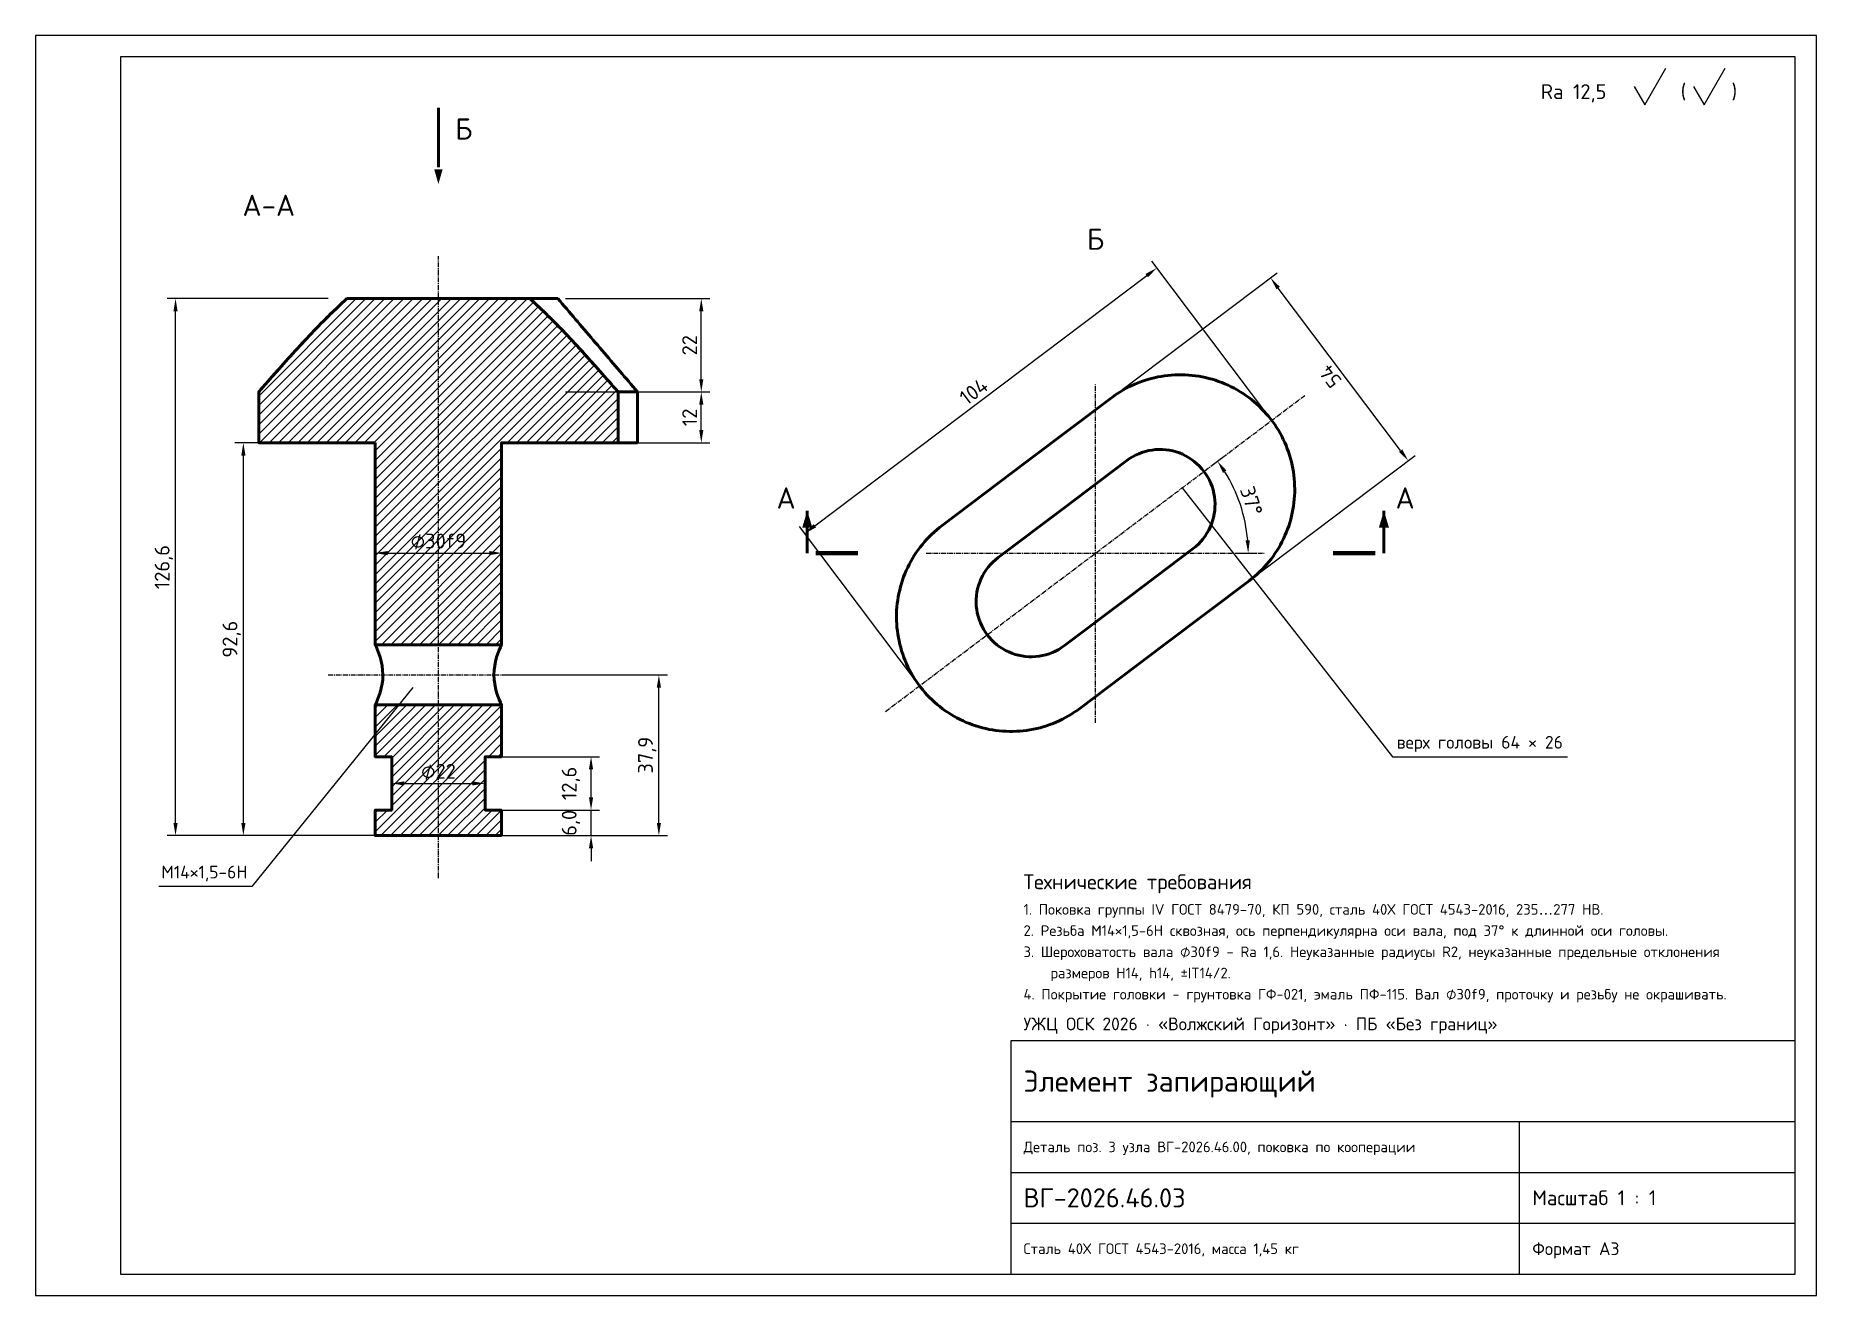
# Model space of a CAD drawing. Header units: millimetres. Extents: x 0 to 420, y 0 to 297.
import ezdxf
from ezdxf.enums import TextEntityAlignment as Align

# ---------------------------------------------------------------- set-up
doc = ezdxf.new("R2010")
doc.units = ezdxf.units.MM
doc.header["$LTSCALE"] = 0.35
doc.linetypes.add('CENTER', pattern=[5.08, 3.175, -0.635, 0.635, -0.635])
for name, color, linetype in [('00_РАМКА', 7, 'CONTINUOUS'), ('08_ТЕКСТ', 7, 'CONTINUOUS'), ('09_РАЗМЕРЫ', 7, 'CONTINUOUS')]:
    doc.layers.add(name, color=color, linetype=linetype)
for name, color, linetype, lineweight in [('07_ОСИ', 2, 'CENTER', 18), ('20_ВИДИМЫЕ', 7, 'CONTINUOUS', 50), ('23_ШТРИХОВКА', 7, 'CONTINUOUS', 18)]:
    doc.layers.add(name, color=color, linetype=linetype, lineweight=lineweight)
doc.styles.add('ГОСТ', font='ISOCPEUR.TTF')
doc.dimstyles.new('ГОСТ', dxfattribs={"dimtxt": 3.5, "dimasz": 3, "dimexe": 2, "dimexo": 0, "dimgap": 1, "dimtad": 1, "dimdec": 1, "dimtxsty": 'ГОСТ', "dimcen": 2.5, "dimclrd": 7, "dimclre": 7, "dimclrt": 7, "dimazin": 3, "dimtfac": 1, "dimtmove": 0, "dimatfit": 3})

msp = doc.modelspace()

# ---------------------------------------------------------------- texts
at = {"layer": '08_ТЕКСТ', "style": 'ГОСТ'}
for s, height, p in [('(', 3.5, (388, 281)), (')', 3.5, (400, 281)), ('Ra 12,5', 3.5, (355, 281)), ('верх головы 64 × 26', 3, (321, 128))]:
    msp.add_text(s, height=height, dxfattribs=at).set_placement(p, align=Align.BOTTOM_LEFT)
for s, p in [('Б', (101, 275)), ('А', (177, 188)), ('А', (323, 188))]:
    msp.add_text(s, height=5, dxfattribs=at).set_placement(p, align=Align.MIDDLE_CENTER)
for s, p in [('А-А', (55, 253)), ('Б', (250, 245))]:
    msp.add_text(s, height=5, dxfattribs=at).set_placement(p, align=Align.BOTTOM_CENTER)
msp.add_text('М14×1,5-6Н', height=3, dxfattribs=at).set_placement((50, 97.4), align=Align.BOTTOM_RIGHT)
for s, height, p in [('Технические требования', 3.5, (233, 97.5)), ('1. Поковка группы IV ГОСТ 8479-70, КП 590, сталь 40Х ГОСТ 4543-2016, 235…277 НВ.', 2.5, (233, 91)), ('2. Резьба М14×1,5-6Н сквозная, ось перпендикулярна оси вала, под 37° к длинной оси головы.', 2.5, (233, 86)), ('3. Шероховатость вала ⌀30f9 - Ra 1,6. Неуказанные радиусы R2, неуказанные предельные отклонения', 2.5, (233, 81)), ('    размеров H14, h14, ±IT14/2.', 2.5, (233, 76)), ('4. Покрытие головки - грунтовка ГФ-021, эмаль ПФ-115. Вал ⌀30f9, проточку и резьбу не окрашивать.', 2.5, (233, 71)), ('УЖЦ ОСК 2026 · «Волжский Горизонт» · ПБ «Без границ»', 3, (233, 64)), ('Элемент запирающий', 5, (233, 50.5)), ('Деталь поз. 3 узла ВГ-2026.46.00, поковка по кооперации', 2.5, (233, 35)), ('ВГ-2026.46.03', 4.5, (233, 23)), ('Масштаб 1 : 1', 3.5, (353, 23)), ('Сталь 40Х ГОСТ 4543-2016, масса 1,45 кг', 2.5, (233, 11)), ('Формат A3', 3, (353, 11))]:
    msp.add_text(s, height=height, dxfattribs=at).set_placement(p, align=Align.MIDDLE_LEFT)

# ---------------------------------------------------------------- dimensions: what is measured, and where the dimension line sits
at = {"layer": '09_РАЗМЕРЫ'}
for base, p1, p2, angle in [((181.39, 179.64), (208.47, 143.71), (291.53, 206.29), 37), ((323.75, 196.77), (266.25, 153.44), (233.75, 196.56), 127)]:
    msp.add_linear_dim(base=base, p1=p1, p2=p2, angle=angle, dimstyle='ГОСТ', override={"dimtxsty": 'ГОСТ'}, dxfattribs=at).render()
for base, p1, p2, text in [((33, 108.4), (69, 108.4), (69, 235), '126,6'), ((157, 213), (125, 213), (125, 235), '22'), ((157, 201), (125, 201), (125, 213), '12'), ((49, 108.4), (80, 108.4), (80, 201), '92,6'), ((147, 108.4), (110, 108.4), (110, 146.3), '37,9'), ((131, 114.4), (110, 114.4), (110, 127), '12,6'), ((131, 108.4), (110, 108.4), (110, 114.4), '6,0')]:
    msp.add_linear_dim(base=base, p1=p1, p2=p2, angle=90, text=text, dimstyle='ГОСТ', override={"dimtxsty": 'ГОСТ'}, dxfattribs=at).render()
msp.add_angular_dim_3p(base=(284.14, 186.42), center=(250, 175), p1=(284, 175), p2=(277.15, 195.46), text='37°', dimstyle='ГОСТ', override={"dimtxsty": 'ГОСТ', "dimaunit": 0, "dimadec": 0}, dxfattribs=at).render()
for base, p1, p2, text in [((80, 175), (80, 175), (110, 175), '⌀30f9'), ((84, 120.7), (84, 120.7), (106, 120.7), '⌀22')]:
    msp.add_linear_dim(base=base, p1=p1, p2=p2, text=text, dimstyle='ГОСТ', override={"dimtxsty": 'ГОСТ'}, dxfattribs=at).render()

# ---------------------------------------------------------------- hatches: boundary and pattern name
at = {"layer": '09_РАЗМЕРЫ'}
msp.add_hatch(color=7, dxfattribs=at).paths.add_polyline_path([(95, 262), (94, 265.5), (96, 265.5)])
at = {"layer": '20_ВИДИМЫЕ'}
for points in [[(180.8, 181), (182, 185), (183.2, 181)], [(316.8, 181), (318, 185), (319.2, 181)]]:
    msp.add_hatch(color=7, dxfattribs=at).paths.add_polyline_path(points)
at = {"layer": '23_ШТРИХОВКА'}
h = msp.add_hatch(dxfattribs=at)
h.set_pattern_fill('ANSI31', scale=0.5)
h.paths.add_polyline_path([(109.9, 200.2), (109.9, 199.8), (109.9, 199.4), (109.9, 199), (109.9, 198.6), (109.9, 198.2), (109.9, 197.8), (109.9, 197.4), (109.9, 197), (109.9, 196.6), (109.9, 196.2), (109.9, 195.8), (109.9, 195.4), (109.9, 195), (109.9, 194.6), (109.9, 194.2), (109.9, 193.8), (109.9, 193.4), (109.9, 193), (109.9, 192.6), (109.9, 192.2), (109.9, 191.8), (109.9, 191.4), (109.9, 191), (109.9, 190.6), (109.9, 190.2), (109.9, 189.8), (109.9, 189.39), (109.9, 188.99), (109.9, 188.59), (109.9, 188.19), (109.9, 187.79), (109.9, 187.39), (109.9, 186.99), (109.9, 186.59), (109.9, 186.19), (109.9, 185.79), (109.9, 185.39), (109.9, 184.99), (109.9, 184.59), (109.9, 184.19), (109.9, 183.79), (109.9, 183.39), (109.9, 182.99), (109.9, 182.59), (109.9, 182.19), (109.9, 181.79), (109.9, 181.39), (109.9, 180.99), (109.9, 180.59), (109.9, 180.19), (109.9, 179.79), (109.9, 179.39), (109.9, 178.99), (109.9, 178.59), (109.9, 178.19), (109.9, 177.79), (109.9, 177.39), (109.9, 176.99), (109.9, 176.59), (109.9, 176.19), (109.9, 175.79), (109.9, 175.39), (109.9, 174.99), (109.9, 174.59), (109.9, 174.19), (109.9, 173.79), (109.9, 173.39), (109.9, 172.99), (109.9, 172.59), (109.9, 172.19), (109.9, 171.79), (109.9, 171.39), (109.9, 170.99), (109.9, 170.59), (109.9, 170.19), (109.9, 169.79), (109.9, 169.39), (109.9, 168.99), (109.9, 168.59), (109.9, 168.19), (109.9, 167.79), (109.9, 167.39), (109.9, 166.98), (109.9, 166.58), (109.9, 166.18), (109.9, 165.78), (109.9, 165.38), (109.9, 164.98), (109.9, 164.58), (109.9, 164.18), (109.9, 163.78), (109.9, 163.38), (109.9, 162.98), (109.9, 162.58), (109.9, 162.18), (109.9, 161.78), (109.9, 161.38), (109.9, 160.98), (109.9, 160.58), (109.9, 160.18), (109.9, 159.78), (109.9, 159.38), (109.9, 158.98), (109.9, 158.58), (109.9, 158.18), (109.9, 157.78), (109.9, 157.38), (109.9, 156.98), (109.9, 156.58), (109.9, 156.18), (109.9, 155.78), (109.9, 155.38), (109.9, 154.98), (109.9, 154.58), (109.9, 154.18), (109.9, 153.78), (109.88, 153.4), (109.48, 153.4), (109.08, 153.4), (108.68, 153.4), (108.28, 153.4), (107.88, 153.4), (107.48, 153.4), (107.08, 153.4), (106.68, 153.4), (106.28, 153.4), (105.88, 153.4), (105.48, 153.4), (105.08, 153.4), (104.68, 153.4), (104.28, 153.4), (103.88, 153.4), (103.48, 153.4), (103.08, 153.4), (102.68, 153.4), (102.28, 153.4), (101.88, 153.4), (101.48, 153.4), (101.07, 153.4), (100.67, 153.4), (100.27, 153.4), (99.87, 153.4), (99.47, 153.4), (99.07, 153.4), (98.67, 153.4), (98.27, 153.4), (97.87, 153.4), (97.47, 153.4), (97.07, 153.4), (96.67, 153.4), (96.27, 153.4), (95.87, 153.4), (95.47, 153.4), (95.07, 153.4), (94.67, 153.4), (94.27, 153.4), (93.87, 153.4), (93.47, 153.4), (93.07, 153.4), (92.67, 153.4), (92.27, 153.4), (91.87, 153.4), (91.47, 153.4), (91.07, 153.4), (90.67, 153.4), (90.27, 153.4), (89.87, 153.4), (89.47, 153.4), (89.07, 153.4), (88.67, 153.4), (88.27, 153.4), (87.87, 153.4), (87.47, 153.4), (87.07, 153.4), (86.67, 153.4), (86.27, 153.4), (85.87, 153.4), (85.47, 153.4), (85.07, 153.4), (84.67, 153.4), (84.27, 153.4), (83.87, 153.4), (83.47, 153.4), (83.07, 153.4), (82.67, 153.4), (82.27, 153.4), (81.87, 153.4), (81.47, 153.4), (81.07, 153.4), (80.67, 153.4), (80.27, 153.4), (80.1, 153.63), (80.1, 154.03), (80.1, 154.43), (80.1, 154.84), (80.1, 155.24), (80.1, 155.64), (80.1, 156.04), (80.1, 156.44), (80.1, 156.84), (80.1, 157.24), (80.1, 157.64), (80.1, 158.04), (80.1, 158.44), (80.1, 158.84), (80.1, 159.24), (80.1, 159.64), (80.1, 160.04), (80.1, 160.44), (80.1, 160.84), (80.1, 161.24), (80.1, 161.64), (80.1, 162.04), (80.1, 162.44), (80.1, 162.84), (80.1, 163.24), (80.1, 163.64), (80.1, 164.04), (80.1, 164.44), (80.1, 164.84), (80.1, 165.24), (80.1, 165.64), (80.1, 166.04), (80.1, 166.44), (80.1, 166.84), (80.1, 167.24), (80.1, 167.64), (80.1, 168.04), (80.1, 168.44), (80.1, 168.84), (80.1, 169.24), (80.1, 169.64), (80.1, 170.04), (80.1, 170.44), (80.1, 170.84), (80.1, 171.24), (80.1, 171.64), (80.1, 172.04), (80.1, 172.44), (80.1, 172.84), (80.1, 173.24), (80.1, 173.64), (80.1, 174.04), (80.1, 174.44), (80.1, 174.84), (80.1, 175.24), (80.1, 175.64), (80.1, 176.04), (80.1, 176.44), (80.1, 176.84), (80.1, 177.25), (80.1, 177.65), (80.1, 178.05), (80.1, 178.45), (80.1, 178.85), (80.1, 179.25), (80.1, 179.65), (80.1, 180.05), (80.1, 180.45), (80.1, 180.85), (80.1, 181.25), (80.1, 181.65), (80.1, 182.05), (80.1, 182.45), (80.1, 182.85), (80.1, 183.25), (80.1, 183.65), (80.1, 184.05), (80.1, 184.45), (80.1, 184.85), (80.1, 185.25), (80.1, 185.65), (80.1, 186.05), (80.1, 186.45), (80.1, 186.85), (80.1, 187.25), (80.1, 187.65), (80.1, 188.05), (80.1, 188.45), (80.1, 188.85), (80.1, 189.25), (80.1, 189.65), (80.1, 190.05), (80.1, 190.45), (80.1, 190.85), (80.1, 191.25), (80.1, 191.65), (80.1, 192.05), (80.1, 192.45), (80.1, 192.85), (80.1, 193.25), (80.1, 193.65), (80.1, 194.05), (80.1, 194.45), (80.1, 194.85), (80.1, 195.25), (80.1, 195.65), (80.1, 196.05), (80.1, 196.45), (80.1, 196.85), (80.1, 197.25), (80.1, 197.65), (80.1, 198.05), (80.1, 198.45), (80.1, 198.85), (80.1, 199.25), (80.1, 199.65), (80.1, 200.06), (80.1, 200.46), (80.1, 200.86), (79.84, 201), (79.44, 201), (79.04, 201), (78.64, 201), (78.24, 201), (77.84, 201), (77.44, 201), (77.04, 201), (76.64, 201), (76.24, 201), (75.84, 201), (75.44, 201), (75.04, 201), (74.64, 201), (74.24, 201), (73.84, 201), (73.44, 201), (73.04, 201), (72.64, 201), (72.24, 201), (71.84, 201), (71.44, 201), (71.04, 201), (70.64, 201), (70.24, 201), (69.84, 201), (69.44, 201), (69.04, 201), (68.64, 201), (68.24, 201), (67.84, 201), (67.44, 201), (67.04, 201), (66.64, 201), (66.24, 201), (65.84, 201), (65.44, 201), (65.04, 201), (64.64, 201), (64.24, 201), (63.84, 201), (63.44, 201), (63.04, 201), (62.64, 201), (62.24, 201), (61.84, 201), (61.44, 201), (61.04, 201), (60.64, 201), (60.24, 201), (59.84, 201), (59.44, 201), (59.04, 201), (58.63, 201), (58.23, 201), (57.83, 201), (57.43, 201), (57.03, 201), (56.63, 201), (56.23, 201), (55.83, 201), (55.43, 201), (55.03, 201), (54.63, 201), (54.23, 201), (53.83, 201), (53.43, 201), (53.03, 201), (52.63, 201), (52.61, 201.38), (52.61, 201.78), (52.61, 202.18), (52.61, 202.58), (52.61, 202.98), (52.61, 203.38), (52.61, 203.78), (52.61, 204.18), (52.61, 204.58), (52.61, 204.98), (52.61, 205.38), (52.61, 205.78), (52.61, 206.18), (52.61, 206.58), (52.61, 206.98), (52.61, 207.39), (52.61, 207.79), (52.61, 208.19), (52.61, 208.59), (52.61, 208.99), (52.61, 209.39), (52.61, 209.79), (52.61, 210.19), (52.61, 210.59), (52.61, 210.99), (52.61, 211.39), (52.61, 211.79), (52.61, 212.19), (52.61, 212.59), (52.61, 212.99), (52.87, 213.29), (53.13, 213.59), (53.4, 213.89), (53.66, 214.2), (53.92, 214.5), (54.19, 214.8), (54.45, 215.1), (54.72, 215.4), (54.98, 215.7), (55.25, 216), (55.51, 216.3), (55.78, 216.6), (56.04, 216.9), (56.31, 217.2), (56.57, 217.5), (56.84, 217.8), (57.1, 218.1), (57.37, 218.39), (57.64, 218.69), (57.9, 218.99), (58.17, 219.29), (58.44, 219.59), (58.7, 219.89), (58.97, 220.18), (59.24, 220.48), (59.51, 220.78), (59.77, 221.08), (60.04, 221.37), (60.31, 221.67), (60.58, 221.97), (60.85, 222.26), (61.12, 222.56), (61.39, 222.85), (61.66, 223.15), (61.93, 223.44), (62.2, 223.74), (62.47, 224.03), (62.74, 224.33), (63.01, 224.62), (63.29, 224.91), (63.56, 225.21), (63.83, 225.5), (64.11, 225.79), (64.38, 226.08), (64.65, 226.37), (64.93, 226.66), (65.2, 226.96), (65.48, 227.24), (65.76, 227.53), (66.03, 227.82), (66.31, 228.11), (66.59, 228.4), (66.87, 228.68), (67.15, 228.97), (67.43, 229.26), (67.71, 229.54), (67.99, 229.82), (68.28, 230.11), (68.56, 230.39), (68.85, 230.67), (69.13, 230.95), (69.42, 231.23), (69.71, 231.51), (70, 231.78), (70.29, 232.06), (70.58, 232.33), (70.87, 232.61), (71.16, 232.88), (71.45, 233.16), (71.74, 233.43), (72.03, 233.71), (72.32, 233.98), (72.61, 234.26), (72.9, 234.53), (73.19, 234.81), (73.52, 235), (73.92, 235), (74.32, 235), (74.72, 235), (75.12, 235), (75.52, 235), (75.92, 235), (76.32, 235), (76.72, 235), (77.12, 235), (77.52, 235), (77.92, 235), (78.32, 235), (78.72, 235), (79.12, 235), (79.52, 235), (79.92, 235), (80.32, 235), (80.72, 235), (81.12, 235), (81.52, 235), (81.92, 235), (82.32, 235), (82.72, 235), (83.12, 235), (83.52, 235), (83.92, 235), (84.32, 235), (84.72, 235), (85.12, 235), (85.52, 235), (85.92, 235), (86.32, 235), (86.72, 235), (87.12, 235), (87.52, 235), (87.92, 235), (88.32, 235), (88.72, 235), (89.13, 235), (89.53, 235), (89.93, 235), (90.33, 235), (90.73, 235), (91.13, 235), (91.53, 235), (91.93, 235), (92.33, 235), (92.73, 235), (93.13, 235), (93.53, 235), (93.93, 235), (94.33, 235), (94.73, 235), (95.13, 235), (95.53, 235), (95.93, 235), (96.33, 235), (96.73, 235), (97.13, 235), (97.53, 235), (97.93, 235), (98.33, 235), (98.73, 235), (99.13, 235), (99.53, 235), (99.93, 235), (100.33, 235), (100.73, 235), (101.13, 235), (101.53, 235), (101.93, 235), (102.33, 235), (102.73, 235), (103.13, 235), (103.53, 235), (103.93, 235), (104.33, 235), (104.73, 235), (105.13, 235), (105.53, 235), (105.93, 235), (106.33, 235), (106.73, 235), (107.13, 235), (107.53, 235), (107.93, 235), (108.33, 235), (108.73, 235), (109.13, 235), (109.53, 235), (109.93, 235), (110.33, 235), (110.73, 235), (111.13, 235), (111.54, 235), (111.94, 235), (112.34, 235), (112.74, 235), (113.14, 235), (113.54, 235), (113.94, 235), (114.34, 235), (114.74, 235), (115.14, 235), (115.54, 235), (115.94, 235), (116.34, 235), (116.7, 234.91), (116.99, 234.63), (117.28, 234.36), (117.57, 234.08), (117.86, 233.81), (118.15, 233.53), (118.44, 233.26), (118.74, 232.98), (119.03, 232.71), (119.32, 232.43), (119.61, 232.16), (119.9, 231.88), (120.19, 231.61), (120.48, 231.33), (120.76, 231.05), (121.05, 230.77), (121.34, 230.49), (121.62, 230.21), (121.9, 229.93), (122.19, 229.64), (122.47, 229.36), (122.75, 229.07), (123.03, 228.79), (123.31, 228.5), (123.59, 228.21), (123.87, 227.93), (124.14, 227.64), (124.42, 227.35), (124.7, 227.06), (124.97, 226.77), (125.25, 226.48), (125.52, 226.19), (125.8, 225.9), (126.07, 225.6), (126.34, 225.31), (126.62, 225.02), (126.89, 224.73), (127.16, 224.43), (127.43, 224.14), (127.7, 223.84), (127.97, 223.55), (128.24, 223.26), (128.51, 222.96), (128.78, 222.66), (129.05, 222.37), (129.32, 222.07), (129.59, 221.78), (129.86, 221.48), (130.13, 221.18), (130.4, 220.89), (130.67, 220.59), (130.93, 220.29), (131.2, 219.99), (131.47, 219.7), (131.73, 219.4), (132, 219.1), (132.27, 218.8), (132.53, 218.5), (132.8, 218.2), (133.07, 217.9), (133.33, 217.6), (133.6, 217.31), (133.86, 217.01), (134.13, 216.71), (134.39, 216.41), (134.66, 216.11), (134.92, 215.81), (135.19, 215.51), (135.45, 215.21), (135.72, 214.91), (135.98, 214.6), (136.24, 214.3), (136.51, 214), (136.77, 213.7), (137.04, 213.4), (137.3, 213.1), (137.39, 212.73), (137.39, 212.33), (137.39, 211.93), (137.39, 211.53), (137.39, 211.13), (137.39, 210.73), (137.39, 210.33), (137.39, 209.93), (137.39, 209.53), (137.39, 209.13), (137.39, 208.73), (137.39, 208.33), (137.39, 207.93), (137.39, 207.53), (137.39, 207.13), (137.39, 206.73), (137.39, 206.33), (137.39, 205.93), (137.39, 205.53), (137.39, 205.13), (137.39, 204.73), (137.39, 204.33), (137.39, 203.93), (137.39, 203.53), (137.39, 203.13), (137.39, 202.73), (137.39, 202.33), (137.39, 201.93), (137.39, 201.53), (137.39, 201.13), (137.11, 201), (136.71, 201), (136.31, 201), (135.91, 201), (135.51, 201), (135.11, 201), (134.71, 201), (134.31, 201), (133.91, 201), (133.51, 201), (133.11, 201), (132.71, 201), (132.31, 201), (131.91, 201), (131.51, 201), (131.11, 201), (130.71, 201), (130.31, 201), (129.91, 201), (129.51, 201), (129.11, 201), (128.71, 201), (128.31, 201), (127.91, 201), (127.51, 201), (127.11, 201), (126.71, 201), (126.31, 201), (125.91, 201), (125.51, 201), (125.11, 201), (124.71, 201), (124.31, 201), (123.91, 201), (123.51, 201), (123.11, 201), (122.71, 201), (122.31, 201), (121.91, 201), (121.51, 201), (121.1, 201), (120.7, 201), (120.3, 201), (119.9, 201), (119.5, 201), (119.1, 201), (118.7, 201), (118.3, 201), (117.9, 201), (117.5, 201), (117.1, 201), (116.7, 201), (116.3, 201), (115.9, 201), (115.5, 201), (115.1, 201), (114.7, 201), (114.3, 201), (113.9, 201), (113.5, 201), (113.1, 201), (112.7, 201), (112.3, 201), (111.9, 201), (111.5, 201), (111.1, 201), (110.7, 201), (110.3, 201), (109.9, 201), (109.9, 200.6)])
h = msp.add_hatch(dxfattribs=at)
h.set_pattern_fill('ANSI31', scale=0.5)
h.paths.add_polyline_path([(109.9, 138.4), (109.9, 138), (109.9, 137.6), (109.9, 137.2), (109.9, 136.8), (109.9, 136.4), (109.9, 136), (109.9, 135.6), (109.9, 135.2), (109.9, 134.8), (109.9, 134.4), (109.9, 134), (109.9, 133.6), (109.9, 133.2), (109.9, 132.8), (109.9, 132.4), (109.9, 132), (109.9, 131.6), (109.9, 131.2), (109.9, 130.8), (109.9, 130.4), (109.9, 130), (109.9, 129.6), (109.9, 129.2), (109.9, 128.8), (109.9, 128.4), (109.9, 128), (109.9, 127.6), (109.9, 127.2), (109.7, 127), (109.3, 127), (108.9, 127), (108.5, 127), (108.1, 127), (107.7, 127), (107.3, 127), (106.9, 127), (106.5, 127), (106.1, 127), (106, 126.7), (106, 126.3), (106, 125.9), (106, 125.5), (106, 125.1), (106, 124.7), (106, 124.3), (106, 123.9), (106, 123.5), (106, 123.1), (106, 122.7), (106, 122.3), (106, 121.9), (106, 121.5), (106, 121.1), (106, 120.7), (106, 120.3), (106, 119.9), (106, 119.5), (106, 119.1), (106, 118.7), (106, 118.3), (106, 117.9), (106, 117.5), (106, 117.1), (106, 116.7), (106, 116.3), (106, 115.9), (106, 115.5), (106, 115.1), (106, 114.7), (106.1, 114.4), (106.5, 114.4), (106.9, 114.4), (107.3, 114.4), (107.7, 114.4), (108.1, 114.4), (108.5, 114.4), (108.9, 114.4), (109.3, 114.4), (109.7, 114.4), (109.9, 114.2), (109.9, 113.8), (109.9, 113.4), (109.9, 113), (109.9, 112.6), (109.9, 112.2), (109.9, 111.8), (109.9, 111.4), (109.9, 111), (109.9, 110.6), (109.9, 110.2), (109.9, 109.8), (109.9, 109.4), (109.9, 109), (109.9, 108.6), (109.7, 108.4), (109.3, 108.4), (108.9, 108.4), (108.5, 108.4), (108.1, 108.4), (107.7, 108.4), (107.3, 108.4), (106.9, 108.4), (106.5, 108.4), (106.1, 108.4), (105.7, 108.4), (105.3, 108.4), (104.9, 108.4), (104.5, 108.4), (104.1, 108.4), (103.7, 108.4), (103.3, 108.4), (102.9, 108.4), (102.5, 108.4), (102.1, 108.4), (101.7, 108.4), (101.3, 108.4), (100.9, 108.4), (100.5, 108.4), (100.1, 108.4), (99.7, 108.4), (99.3, 108.4), (98.9, 108.4), (98.5, 108.4), (98.1, 108.4), (97.7, 108.4), (97.3, 108.4), (96.9, 108.4), (96.5, 108.4), (96.1, 108.4), (95.7, 108.4), (95.3, 108.4), (94.9, 108.4), (94.5, 108.4), (94.1, 108.4), (93.7, 108.4), (93.3, 108.4), (92.9, 108.4), (92.5, 108.4), (92.1, 108.4), (91.7, 108.4), (91.3, 108.4), (90.9, 108.4), (90.5, 108.4), (90.1, 108.4), (89.7, 108.4), (89.3, 108.4), (88.9, 108.4), (88.5, 108.4), (88.1, 108.4), (87.7, 108.4), (87.3, 108.4), (86.9, 108.4), (86.5, 108.4), (86.1, 108.4), (85.7, 108.4), (85.3, 108.4), (84.9, 108.4), (84.5, 108.4), (84.1, 108.4), (83.7, 108.4), (83.3, 108.4), (82.9, 108.4), (82.5, 108.4), (82.1, 108.4), (81.7, 108.4), (81.3, 108.4), (80.9, 108.4), (80.5, 108.4), (80.1, 108.4), (80.1, 108.8), (80.1, 109.2), (80.1, 109.6), (80.1, 110), (80.1, 110.4), (80.1, 110.8), (80.1, 111.2), (80.1, 111.6), (80.1, 112), (80.1, 112.4), (80.1, 112.8), (80.1, 113.2), (80.1, 113.6), (80.1, 114), (80.1, 114.4), (80.5, 114.4), (80.9, 114.4), (81.3, 114.4), (81.7, 114.4), (82.1, 114.4), (82.5, 114.4), (82.9, 114.4), (83.3, 114.4), (83.7, 114.4), (84, 114.5), (84, 114.9), (84, 115.3), (84, 115.7), (84, 116.1), (84, 116.5), (84, 116.9), (84, 117.3), (84, 117.7), (84, 118.1), (84, 118.5), (84, 118.9), (84, 119.3), (84, 119.7), (84, 120.1), (84, 120.5), (84, 120.9), (84, 121.3), (84, 121.7), (84, 122.1), (84, 122.5), (84, 122.9), (84, 123.3), (84, 123.7), (84, 124.1), (84, 124.5), (84, 124.9), (84, 125.3), (84, 125.7), (84, 126.1), (84, 126.5), (84, 126.9), (83.7, 127), (83.3, 127), (82.9, 127), (82.5, 127), (82.1, 127), (81.7, 127), (81.3, 127), (80.9, 127), (80.5, 127), (80.1, 127), (80.1, 127.4), (80.1, 127.8), (80.1, 128.2), (80.1, 128.6), (80.1, 129), (80.1, 129.4), (80.1, 129.8), (80.1, 130.2), (80.1, 130.6), (80.1, 131), (80.1, 131.4), (80.1, 131.8), (80.1, 132.2), (80.1, 132.6), (80.1, 133), (80.1, 133.4), (80.1, 133.8), (80.1, 134.2), (80.1, 134.6), (80.1, 135), (80.1, 135.4), (80.1, 135.8), (80.1, 136.2), (80.1, 136.6), (80.1, 137), (80.1, 137.4), (80.1, 137.8), (80.1, 138.2), (80.1, 138.6), (80.1, 139), (80.3, 139.2), (80.7, 139.2), (81.1, 139.2), (81.5, 139.2), (81.9, 139.2), (82.3, 139.2), (82.7, 139.2), (83.1, 139.2), (83.5, 139.2), (83.9, 139.2), (84.3, 139.2), (84.7, 139.2), (85.1, 139.2), (85.5, 139.2), (85.9, 139.2), (86.3, 139.2), (86.7, 139.2), (87.1, 139.2), (87.5, 139.2), (87.9, 139.2), (88.3, 139.2), (88.7, 139.2), (89.1, 139.2), (89.5, 139.2), (89.9, 139.2), (90.3, 139.2), (90.7, 139.2), (91.1, 139.2), (91.5, 139.2), (91.9, 139.2), (92.3, 139.2), (92.7, 139.2), (93.1, 139.2), (93.5, 139.2), (93.9, 139.2), (94.3, 139.2), (94.7, 139.2), (95.1, 139.2), (95.5, 139.2), (95.9, 139.2), (96.3, 139.2), (96.7, 139.2), (97.1, 139.2), (97.5, 139.2), (97.9, 139.2), (98.3, 139.2), (98.7, 139.2), (99.1, 139.2), (99.5, 139.2), (99.9, 139.2), (100.3, 139.2), (100.7, 139.2), (101.1, 139.2), (101.5, 139.2), (101.9, 139.2), (102.3, 139.2), (102.7, 139.2), (103.1, 139.2), (103.5, 139.2), (103.9, 139.2), (104.3, 139.2), (104.7, 139.2), (105.1, 139.2), (105.5, 139.2), (105.9, 139.2), (106.3, 139.2), (106.7, 139.2), (107.1, 139.2), (107.5, 139.2), (107.9, 139.2), (108.3, 139.2), (108.7, 139.2), (109.1, 139.2), (109.5, 139.2), (109.9, 139.2), (109.9, 138.8)])

# ---------------------------------------------------------------- linework, layer by layer
at = {"layer": '00_РАМКА'}
for p, q in [((230, 41), (415, 41)), ((350, 5), (350, 41)), ((230, 29), (415, 29)), ((230, 17), (415, 17))]:
    msp.add_line(p, q, dxfattribs=at)
for points in [[(0, 0), (420, 0), (420, 297), (0, 297)], [(20, 5), (415, 5), (415, 292), (20, 292)], [(230, 5), (415, 5), (415, 60), (230, 60)]]:
    msp.add_lwpolyline(points, close=True, dxfattribs=at)
at = {"layer": '07_ОСИ'}
for p, q in [((95, 98.4), (95, 245)), ((250, 135), (250, 215)), ((200.48, 137.69), (299.52, 212.31)), ((210, 175), (290, 175)), ((69, 146.3), (121, 146.3))]:
    msp.add_line(p, q, dxfattribs=at)
at = {"layer": '09_РАЗМЕРЫ'}
for p, q in [((270.45, 190.41), (320, 127)), ((89, 143.3), (51, 96.4)), ((320, 127), (361.3, 127)), ((51, 96.4), (29.05, 96.4))]:
    msp.add_line(p, q, dxfattribs=at)
for points in [[(377, 285), (379.5, 280.7), (384.5, 289.3)], [(391, 285), (393.5, 280.7), (398.5, 289.3)]]:
    msp.add_lwpolyline(points, dxfattribs=at)
at = {"layer": '20_ВИДИМЫЕ'}
for p, q in [((95, 280), (95, 266)), ((182, 175), (182, 185)), ((318, 175), (318, 185))]:
    msp.add_line(p, q, dxfattribs=at)
for points in [[(109.9, 200.2), (109.9, 199.8), (109.9, 199.4), (109.9, 199), (109.9, 198.6), (109.9, 198.2), (109.9, 197.8), (109.9, 197.4), (109.9, 197), (109.9, 196.6), (109.9, 196.2), (109.9, 195.8), (109.9, 195.4), (109.9, 195), (109.9, 194.6), (109.9, 194.2), (109.9, 193.8), (109.9, 193.4), (109.9, 193), (109.9, 192.6), (109.9, 192.2), (109.9, 191.8), (109.9, 191.4), (109.9, 191), (109.9, 190.6), (109.9, 190.2), (109.9, 189.8), (109.9, 189.39), (109.9, 188.99), (109.9, 188.59), (109.9, 188.19), (109.9, 187.79), (109.9, 187.39), (109.9, 186.99), (109.9, 186.59), (109.9, 186.19), (109.9, 185.79), (109.9, 185.39), (109.9, 184.99), (109.9, 184.59), (109.9, 184.19), (109.9, 183.79), (109.9, 183.39), (109.9, 182.99), (109.9, 182.59), (109.9, 182.19), (109.9, 181.79), (109.9, 181.39), (109.9, 180.99), (109.9, 180.59), (109.9, 180.19), (109.9, 179.79), (109.9, 179.39), (109.9, 178.99), (109.9, 178.59), (109.9, 178.19), (109.9, 177.79), (109.9, 177.39), (109.9, 176.99), (109.9, 176.59), (109.9, 176.19), (109.9, 175.79), (109.9, 175.39), (109.9, 174.99), (109.9, 174.59), (109.9, 174.19), (109.9, 173.79), (109.9, 173.39), (109.9, 172.99), (109.9, 172.59), (109.9, 172.19), (109.9, 171.79), (109.9, 171.39), (109.9, 170.99), (109.9, 170.59), (109.9, 170.19), (109.9, 169.79), (109.9, 169.39), (109.9, 168.99), (109.9, 168.59), (109.9, 168.19), (109.9, 167.79), (109.9, 167.39), (109.9, 166.98), (109.9, 166.58), (109.9, 166.18), (109.9, 165.78), (109.9, 165.38), (109.9, 164.98), (109.9, 164.58), (109.9, 164.18), (109.9, 163.78), (109.9, 163.38), (109.9, 162.98), (109.9, 162.58), (109.9, 162.18), (109.9, 161.78), (109.9, 161.38), (109.9, 160.98), (109.9, 160.58), (109.9, 160.18), (109.9, 159.78), (109.9, 159.38), (109.9, 158.98), (109.9, 158.58), (109.9, 158.18), (109.9, 157.78), (109.9, 157.38), (109.9, 156.98), (109.9, 156.58), (109.9, 156.18), (109.9, 155.78), (109.9, 155.38), (109.9, 154.98), (109.9, 154.58), (109.9, 154.18), (109.9, 153.78), (109.88, 153.4), (109.48, 153.4), (109.08, 153.4), (108.68, 153.4), (108.28, 153.4), (107.88, 153.4), (107.48, 153.4), (107.08, 153.4), (106.68, 153.4), (106.28, 153.4), (105.88, 153.4), (105.48, 153.4), (105.08, 153.4), (104.68, 153.4), (104.28, 153.4), (103.88, 153.4), (103.48, 153.4), (103.08, 153.4), (102.68, 153.4), (102.28, 153.4), (101.88, 153.4), (101.48, 153.4), (101.07, 153.4), (100.67, 153.4), (100.27, 153.4), (99.87, 153.4), (99.47, 153.4), (99.07, 153.4), (98.67, 153.4), (98.27, 153.4), (97.87, 153.4), (97.47, 153.4), (97.07, 153.4), (96.67, 153.4), (96.27, 153.4), (95.87, 153.4), (95.47, 153.4), (95.07, 153.4), (94.67, 153.4), (94.27, 153.4), (93.87, 153.4), (93.47, 153.4), (93.07, 153.4), (92.67, 153.4), (92.27, 153.4), (91.87, 153.4), (91.47, 153.4), (91.07, 153.4), (90.67, 153.4), (90.27, 153.4), (89.87, 153.4), (89.47, 153.4), (89.07, 153.4), (88.67, 153.4), (88.27, 153.4), (87.87, 153.4), (87.47, 153.4), (87.07, 153.4), (86.67, 153.4), (86.27, 153.4), (85.87, 153.4), (85.47, 153.4), (85.07, 153.4), (84.67, 153.4), (84.27, 153.4), (83.87, 153.4), (83.47, 153.4), (83.07, 153.4), (82.67, 153.4), (82.27, 153.4), (81.87, 153.4), (81.47, 153.4), (81.07, 153.4), (80.67, 153.4), (80.27, 153.4), (80.1, 153.63), (80.1, 154.03), (80.1, 154.43), (80.1, 154.84), (80.1, 155.24), (80.1, 155.64), (80.1, 156.04), (80.1, 156.44), (80.1, 156.84), (80.1, 157.24), (80.1, 157.64), (80.1, 158.04), (80.1, 158.44), (80.1, 158.84), (80.1, 159.24), (80.1, 159.64), (80.1, 160.04), (80.1, 160.44), (80.1, 160.84), (80.1, 161.24), (80.1, 161.64), (80.1, 162.04), (80.1, 162.44), (80.1, 162.84), (80.1, 163.24), (80.1, 163.64), (80.1, 164.04), (80.1, 164.44), (80.1, 164.84), (80.1, 165.24), (80.1, 165.64), (80.1, 166.04), (80.1, 166.44), (80.1, 166.84), (80.1, 167.24), (80.1, 167.64), (80.1, 168.04), (80.1, 168.44), (80.1, 168.84), (80.1, 169.24), (80.1, 169.64), (80.1, 170.04), (80.1, 170.44), (80.1, 170.84), (80.1, 171.24), (80.1, 171.64), (80.1, 172.04), (80.1, 172.44), (80.1, 172.84), (80.1, 173.24), (80.1, 173.64), (80.1, 174.04), (80.1, 174.44), (80.1, 174.84), (80.1, 175.24), (80.1, 175.64), (80.1, 176.04), (80.1, 176.44), (80.1, 176.84), (80.1, 177.25), (80.1, 177.65), (80.1, 178.05), (80.1, 178.45), (80.1, 178.85), (80.1, 179.25), (80.1, 179.65), (80.1, 180.05), (80.1, 180.45), (80.1, 180.85), (80.1, 181.25), (80.1, 181.65), (80.1, 182.05), (80.1, 182.45), (80.1, 182.85), (80.1, 183.25), (80.1, 183.65), (80.1, 184.05), (80.1, 184.45), (80.1, 184.85), (80.1, 185.25), (80.1, 185.65), (80.1, 186.05), (80.1, 186.45), (80.1, 186.85), (80.1, 187.25), (80.1, 187.65), (80.1, 188.05), (80.1, 188.45), (80.1, 188.85), (80.1, 189.25), (80.1, 189.65), (80.1, 190.05), (80.1, 190.45), (80.1, 190.85), (80.1, 191.25), (80.1, 191.65), (80.1, 192.05), (80.1, 192.45), (80.1, 192.85), (80.1, 193.25), (80.1, 193.65), (80.1, 194.05), (80.1, 194.45), (80.1, 194.85), (80.1, 195.25), (80.1, 195.65), (80.1, 196.05), (80.1, 196.45), (80.1, 196.85), (80.1, 197.25), (80.1, 197.65), (80.1, 198.05), (80.1, 198.45), (80.1, 198.85), (80.1, 199.25), (80.1, 199.65), (80.1, 200.06), (80.1, 200.46), (80.1, 200.86), (79.84, 201), (79.44, 201), (79.04, 201), (78.64, 201), (78.24, 201), (77.84, 201), (77.44, 201), (77.04, 201), (76.64, 201), (76.24, 201), (75.84, 201), (75.44, 201), (75.04, 201), (74.64, 201), (74.24, 201), (73.84, 201), (73.44, 201), (73.04, 201), (72.64, 201), (72.24, 201), (71.84, 201), (71.44, 201), (71.04, 201), (70.64, 201), (70.24, 201), (69.84, 201), (69.44, 201), (69.04, 201), (68.64, 201), (68.24, 201), (67.84, 201), (67.44, 201), (67.04, 201), (66.64, 201), (66.24, 201), (65.84, 201), (65.44, 201), (65.04, 201), (64.64, 201), (64.24, 201), (63.84, 201), (63.44, 201), (63.04, 201), (62.64, 201), (62.24, 201), (61.84, 201), (61.44, 201), (61.04, 201), (60.64, 201), (60.24, 201), (59.84, 201), (59.44, 201), (59.04, 201), (58.63, 201), (58.23, 201), (57.83, 201), (57.43, 201), (57.03, 201), (56.63, 201), (56.23, 201), (55.83, 201), (55.43, 201), (55.03, 201), (54.63, 201), (54.23, 201), (53.83, 201), (53.43, 201), (53.03, 201), (52.63, 201), (52.61, 201.38), (52.61, 201.78), (52.61, 202.18), (52.61, 202.58), (52.61, 202.98), (52.61, 203.38), (52.61, 203.78), (52.61, 204.18), (52.61, 204.58), (52.61, 204.98), (52.61, 205.38), (52.61, 205.78), (52.61, 206.18), (52.61, 206.58), (52.61, 206.98), (52.61, 207.39), (52.61, 207.79), (52.61, 208.19), (52.61, 208.59), (52.61, 208.99), (52.61, 209.39), (52.61, 209.79), (52.61, 210.19), (52.61, 210.59), (52.61, 210.99), (52.61, 211.39), (52.61, 211.79), (52.61, 212.19), (52.61, 212.59), (52.61, 212.99), (52.87, 213.29), (53.13, 213.59), (53.4, 213.89), (53.66, 214.2), (53.92, 214.5), (54.19, 214.8), (54.45, 215.1), (54.72, 215.4), (54.98, 215.7), (55.25, 216), (55.51, 216.3), (55.78, 216.6), (56.04, 216.9), (56.31, 217.2), (56.57, 217.5), (56.84, 217.8), (57.1, 218.1), (57.37, 218.39), (57.64, 218.69), (57.9, 218.99), (58.17, 219.29), (58.44, 219.59), (58.7, 219.89), (58.97, 220.18), (59.24, 220.48), (59.51, 220.78), (59.77, 221.08), (60.04, 221.37), (60.31, 221.67), (60.58, 221.97), (60.85, 222.26), (61.12, 222.56), (61.39, 222.85), (61.66, 223.15), (61.93, 223.44), (62.2, 223.74), (62.47, 224.03), (62.74, 224.33), (63.01, 224.62), (63.29, 224.91), (63.56, 225.21), (63.83, 225.5), (64.11, 225.79), (64.38, 226.08), (64.65, 226.37), (64.93, 226.66), (65.2, 226.96), (65.48, 227.24), (65.76, 227.53), (66.03, 227.82), (66.31, 228.11), (66.59, 228.4), (66.87, 228.68), (67.15, 228.97), (67.43, 229.26), (67.71, 229.54), (67.99, 229.82), (68.28, 230.11), (68.56, 230.39), (68.85, 230.67), (69.13, 230.95), (69.42, 231.23), (69.71, 231.51), (70, 231.78), (70.29, 232.06), (70.58, 232.33), (70.87, 232.61), (71.16, 232.88), (71.45, 233.16), (71.74, 233.43), (72.03, 233.71), (72.32, 233.98), (72.61, 234.26), (72.9, 234.53), (73.19, 234.81), (73.52, 235), (73.92, 235), (74.32, 235), (74.72, 235), (75.12, 235), (75.52, 235), (75.92, 235), (76.32, 235), (76.72, 235), (77.12, 235), (77.52, 235), (77.92, 235), (78.32, 235), (78.72, 235), (79.12, 235), (79.52, 235), (79.92, 235), (80.32, 235), (80.72, 235), (81.12, 235), (81.52, 235), (81.92, 235), (82.32, 235), (82.72, 235), (83.12, 235), (83.52, 235), (83.92, 235), (84.32, 235), (84.72, 235), (85.12, 235), (85.52, 235), (85.92, 235), (86.32, 235), (86.72, 235), (87.12, 235), (87.52, 235), (87.92, 235), (88.32, 235), (88.72, 235), (89.13, 235), (89.53, 235), (89.93, 235), (90.33, 235), (90.73, 235), (91.13, 235), (91.53, 235), (91.93, 235), (92.33, 235), (92.73, 235), (93.13, 235), (93.53, 235), (93.93, 235), (94.33, 235), (94.73, 235), (95.13, 235), (95.53, 235), (95.93, 235), (96.33, 235), (96.73, 235), (97.13, 235), (97.53, 235), (97.93, 235), (98.33, 235), (98.73, 235), (99.13, 235), (99.53, 235), (99.93, 235), (100.33, 235), (100.73, 235), (101.13, 235), (101.53, 235), (101.93, 235), (102.33, 235), (102.73, 235), (103.13, 235), (103.53, 235), (103.93, 235), (104.33, 235), (104.73, 235), (105.13, 235), (105.53, 235), (105.93, 235), (106.33, 235), (106.73, 235), (107.13, 235), (107.53, 235), (107.93, 235), (108.33, 235), (108.73, 235), (109.13, 235), (109.53, 235), (109.93, 235), (110.33, 235), (110.73, 235), (111.13, 235), (111.54, 235), (111.94, 235), (112.34, 235), (112.74, 235), (113.14, 235), (113.54, 235), (113.94, 235), (114.34, 235), (114.74, 235), (115.14, 235), (115.54, 235), (115.94, 235), (116.34, 235), (116.7, 234.91), (116.99, 234.63), (117.28, 234.36), (117.57, 234.08), (117.86, 233.81), (118.15, 233.53), (118.44, 233.26), (118.74, 232.98), (119.03, 232.71), (119.32, 232.43), (119.61, 232.16), (119.9, 231.88), (120.19, 231.61), (120.48, 231.33), (120.76, 231.05), (121.05, 230.77), (121.34, 230.49), (121.62, 230.21), (121.9, 229.93), (122.19, 229.64), (122.47, 229.36), (122.75, 229.07), (123.03, 228.79), (123.31, 228.5), (123.59, 228.21), (123.87, 227.93), (124.14, 227.64), (124.42, 227.35), (124.7, 227.06), (124.97, 226.77), (125.25, 226.48), (125.52, 226.19), (125.8, 225.9), (126.07, 225.6), (126.34, 225.31), (126.62, 225.02), (126.89, 224.73), (127.16, 224.43), (127.43, 224.14), (127.7, 223.84), (127.97, 223.55), (128.24, 223.26), (128.51, 222.96), (128.78, 222.66), (129.05, 222.37), (129.32, 222.07), (129.59, 221.78), (129.86, 221.48), (130.13, 221.18), (130.4, 220.89), (130.67, 220.59), (130.93, 220.29), (131.2, 219.99), (131.47, 219.7), (131.73, 219.4), (132, 219.1), (132.27, 218.8), (132.53, 218.5), (132.8, 218.2), (133.07, 217.9), (133.33, 217.6), (133.6, 217.31), (133.86, 217.01), (134.13, 216.71), (134.39, 216.41), (134.66, 216.11), (134.92, 215.81), (135.19, 215.51), (135.45, 215.21), (135.72, 214.91), (135.98, 214.6), (136.24, 214.3), (136.51, 214), (136.77, 213.7), (137.04, 213.4), (137.3, 213.1), (137.39, 212.73), (137.39, 212.33), (137.39, 211.93), (137.39, 211.53), (137.39, 211.13), (137.39, 210.73), (137.39, 210.33), (137.39, 209.93), (137.39, 209.53), (137.39, 209.13), (137.39, 208.73), (137.39, 208.33), (137.39, 207.93), (137.39, 207.53), (137.39, 207.13), (137.39, 206.73), (137.39, 206.33), (137.39, 205.93), (137.39, 205.53), (137.39, 205.13), (137.39, 204.73), (137.39, 204.33), (137.39, 203.93), (137.39, 203.53), (137.39, 203.13), (137.39, 202.73), (137.39, 202.33), (137.39, 201.93), (137.39, 201.53), (137.39, 201.13), (137.11, 201), (136.71, 201), (136.31, 201), (135.91, 201), (135.51, 201), (135.11, 201), (134.71, 201), (134.31, 201), (133.91, 201), (133.51, 201), (133.11, 201), (132.71, 201), (132.31, 201), (131.91, 201), (131.51, 201), (131.11, 201), (130.71, 201), (130.31, 201), (129.91, 201), (129.51, 201), (129.11, 201), (128.71, 201), (128.31, 201), (127.91, 201), (127.51, 201), (127.11, 201), (126.71, 201), (126.31, 201), (125.91, 201), (125.51, 201), (125.11, 201), (124.71, 201), (124.31, 201), (123.91, 201), (123.51, 201), (123.11, 201), (122.71, 201), (122.31, 201), (121.91, 201), (121.51, 201), (121.1, 201), (120.7, 201), (120.3, 201), (119.9, 201), (119.5, 201), (119.1, 201), (118.7, 201), (118.3, 201), (117.9, 201), (117.5, 201), (117.1, 201), (116.7, 201), (116.3, 201), (115.9, 201), (115.5, 201), (115.1, 201), (114.7, 201), (114.3, 201), (113.9, 201), (113.5, 201), (113.1, 201), (112.7, 201), (112.3, 201), (111.9, 201), (111.5, 201), (111.1, 201), (110.7, 201), (110.3, 201), (109.9, 201), (109.9, 200.6), (109.9, 200.2)], [(109.9, 138.4), (109.9, 138), (109.9, 137.6), (109.9, 137.2), (109.9, 136.8), (109.9, 136.4), (109.9, 136), (109.9, 135.6), (109.9, 135.2), (109.9, 134.8), (109.9, 134.4), (109.9, 134), (109.9, 133.6), (109.9, 133.2), (109.9, 132.8), (109.9, 132.4), (109.9, 132), (109.9, 131.6), (109.9, 131.2), (109.9, 130.8), (109.9, 130.4), (109.9, 130), (109.9, 129.6), (109.9, 129.2), (109.9, 128.8), (109.9, 128.4), (109.9, 128), (109.9, 127.6), (109.9, 127.2), (109.7, 127), (109.3, 127), (108.9, 127), (108.5, 127), (108.1, 127), (107.7, 127), (107.3, 127), (106.9, 127), (106.5, 127), (106.1, 127), (106, 126.7), (106, 126.3), (106, 125.9), (106, 125.5), (106, 125.1), (106, 124.7), (106, 124.3), (106, 123.9), (106, 123.5), (106, 123.1), (106, 122.7), (106, 122.3), (106, 121.9), (106, 121.5), (106, 121.1), (106, 120.7), (106, 120.3), (106, 119.9), (106, 119.5), (106, 119.1), (106, 118.7), (106, 118.3), (106, 117.9), (106, 117.5), (106, 117.1), (106, 116.7), (106, 116.3), (106, 115.9), (106, 115.5), (106, 115.1), (106, 114.7), (106.1, 114.4), (106.5, 114.4), (106.9, 114.4), (107.3, 114.4), (107.7, 114.4), (108.1, 114.4), (108.5, 114.4), (108.9, 114.4), (109.3, 114.4), (109.7, 114.4), (109.9, 114.2), (109.9, 113.8), (109.9, 113.4), (109.9, 113), (109.9, 112.6), (109.9, 112.2), (109.9, 111.8), (109.9, 111.4), (109.9, 111), (109.9, 110.6), (109.9, 110.2), (109.9, 109.8), (109.9, 109.4), (109.9, 109), (109.9, 108.6), (109.7, 108.4), (109.3, 108.4), (108.9, 108.4), (108.5, 108.4), (108.1, 108.4), (107.7, 108.4), (107.3, 108.4), (106.9, 108.4), (106.5, 108.4), (106.1, 108.4), (105.7, 108.4), (105.3, 108.4), (104.9, 108.4), (104.5, 108.4), (104.1, 108.4), (103.7, 108.4), (103.3, 108.4), (102.9, 108.4), (102.5, 108.4), (102.1, 108.4), (101.7, 108.4), (101.3, 108.4), (100.9, 108.4), (100.5, 108.4), (100.1, 108.4), (99.7, 108.4), (99.3, 108.4), (98.9, 108.4), (98.5, 108.4), (98.1, 108.4), (97.7, 108.4), (97.3, 108.4), (96.9, 108.4), (96.5, 108.4), (96.1, 108.4), (95.7, 108.4), (95.3, 108.4), (94.9, 108.4), (94.5, 108.4), (94.1, 108.4), (93.7, 108.4), (93.3, 108.4), (92.9, 108.4), (92.5, 108.4), (92.1, 108.4), (91.7, 108.4), (91.3, 108.4), (90.9, 108.4), (90.5, 108.4), (90.1, 108.4), (89.7, 108.4), (89.3, 108.4), (88.9, 108.4), (88.5, 108.4), (88.1, 108.4), (87.7, 108.4), (87.3, 108.4), (86.9, 108.4), (86.5, 108.4), (86.1, 108.4), (85.7, 108.4), (85.3, 108.4), (84.9, 108.4), (84.5, 108.4), (84.1, 108.4), (83.7, 108.4), (83.3, 108.4), (82.9, 108.4), (82.5, 108.4), (82.1, 108.4), (81.7, 108.4), (81.3, 108.4), (80.9, 108.4), (80.5, 108.4), (80.1, 108.4), (80.1, 108.8), (80.1, 109.2), (80.1, 109.6), (80.1, 110), (80.1, 110.4), (80.1, 110.8), (80.1, 111.2), (80.1, 111.6), (80.1, 112), (80.1, 112.4), (80.1, 112.8), (80.1, 113.2), (80.1, 113.6), (80.1, 114), (80.1, 114.4), (80.5, 114.4), (80.9, 114.4), (81.3, 114.4), (81.7, 114.4), (82.1, 114.4), (82.5, 114.4), (82.9, 114.4), (83.3, 114.4), (83.7, 114.4), (84, 114.5), (84, 114.9), (84, 115.3), (84, 115.7), (84, 116.1), (84, 116.5), (84, 116.9), (84, 117.3), (84, 117.7), (84, 118.1), (84, 118.5), (84, 118.9), (84, 119.3), (84, 119.7), (84, 120.1), (84, 120.5), (84, 120.9), (84, 121.3), (84, 121.7), (84, 122.1), (84, 122.5), (84, 122.9), (84, 123.3), (84, 123.7), (84, 124.1), (84, 124.5), (84, 124.9), (84, 125.3), (84, 125.7), (84, 126.1), (84, 126.5), (84, 126.9), (83.7, 127), (83.3, 127), (82.9, 127), (82.5, 127), (82.1, 127), (81.7, 127), (81.3, 127), (80.9, 127), (80.5, 127), (80.1, 127), (80.1, 127.4), (80.1, 127.8), (80.1, 128.2), (80.1, 128.6), (80.1, 129), (80.1, 129.4), (80.1, 129.8), (80.1, 130.2), (80.1, 130.6), (80.1, 131), (80.1, 131.4), (80.1, 131.8), (80.1, 132.2), (80.1, 132.6), (80.1, 133), (80.1, 133.4), (80.1, 133.8), (80.1, 134.2), (80.1, 134.6), (80.1, 135), (80.1, 135.4), (80.1, 135.8), (80.1, 136.2), (80.1, 136.6), (80.1, 137), (80.1, 137.4), (80.1, 137.8), (80.1, 138.2), (80.1, 138.6), (80.1, 139), (80.3, 139.2), (80.7, 139.2), (81.1, 139.2), (81.5, 139.2), (81.9, 139.2), (82.3, 139.2), (82.7, 139.2), (83.1, 139.2), (83.5, 139.2), (83.9, 139.2), (84.3, 139.2), (84.7, 139.2), (85.1, 139.2), (85.5, 139.2), (85.9, 139.2), (86.3, 139.2), (86.7, 139.2), (87.1, 139.2), (87.5, 139.2), (87.9, 139.2), (88.3, 139.2), (88.7, 139.2), (89.1, 139.2), (89.5, 139.2), (89.9, 139.2), (90.3, 139.2), (90.7, 139.2), (91.1, 139.2), (91.5, 139.2), (91.9, 139.2), (92.3, 139.2), (92.7, 139.2), (93.1, 139.2), (93.5, 139.2), (93.9, 139.2), (94.3, 139.2), (94.7, 139.2), (95.1, 139.2), (95.5, 139.2), (95.9, 139.2), (96.3, 139.2), (96.7, 139.2), (97.1, 139.2), (97.5, 139.2), (97.9, 139.2), (98.3, 139.2), (98.7, 139.2), (99.1, 139.2), (99.5, 139.2), (99.9, 139.2), (100.3, 139.2), (100.7, 139.2), (101.1, 139.2), (101.5, 139.2), (101.9, 139.2), (102.3, 139.2), (102.7, 139.2), (103.1, 139.2), (103.5, 139.2), (103.9, 139.2), (104.3, 139.2), (104.7, 139.2), (105.1, 139.2), (105.5, 139.2), (105.9, 139.2), (106.3, 139.2), (106.7, 139.2), (107.1, 139.2), (107.5, 139.2), (107.9, 139.2), (108.3, 139.2), (108.7, 139.2), (109.1, 139.2), (109.5, 139.2), (109.9, 139.2), (109.9, 138.8), (109.9, 138.4)]]:
    msp.add_lwpolyline(points, close=True, dxfattribs=at)
for points in [[(52.61, 213), (53.15, 213.61), (53.68, 214.21), (54.21, 214.82), (54.74, 215.43), (55.28, 216.03), (55.81, 216.64), (56.35, 217.24), (56.88, 217.85), (57.42, 218.45), (57.96, 219.05), (58.49, 219.65), (59.03, 220.25), (59.57, 220.85), (60.12, 221.45), (60.66, 222.05), (61.2, 222.65), (61.75, 223.24), (62.29, 223.84), (62.84, 224.43), (63.39, 225.02), (63.94, 225.61), (64.49, 226.2), (65.05, 226.79), (65.6, 227.37), (66.16, 227.96), (66.72, 228.54), (67.29, 229.11), (67.86, 229.69), (68.43, 230.26), (69, 230.82), (69.58, 231.38), (70.17, 231.94)], [(73.4, 235), (72.86, 234.49), (72.33, 233.99), (71.79, 233.48), (71.25, 232.97), (70.71, 232.46), (70.17, 231.94)], [(73.4, 235), (116.6, 235)], [(116.6, 235), (117.14, 234.49), (117.67, 233.99), (118.21, 233.48), (118.75, 232.97), (119.29, 232.46), (119.83, 231.94)], [(118, 235), (116.6, 235)], [(123.17, 235), (123.01, 235), (122.55, 235), (121.81, 235), (120.77, 235), (119.49, 235), (118, 235)], [(137.39, 213), (136.85, 213.61), (136.32, 214.21), (135.79, 214.82), (135.26, 215.43), (134.72, 216.03), (134.19, 216.64), (133.65, 217.24), (133.12, 217.85), (132.58, 218.45), (132.04, 219.05), (131.51, 219.65), (130.97, 220.25), (130.43, 220.85), (129.88, 221.45), (129.34, 222.05), (128.8, 222.65), (128.25, 223.24), (127.71, 223.84), (127.16, 224.43), (126.61, 225.02), (126.06, 225.61), (125.51, 226.2), (124.95, 226.79), (124.4, 227.37), (123.84, 227.96), (123.28, 228.54), (122.71, 229.11), (122.14, 229.69), (121.57, 230.26), (121, 230.82), (120.42, 231.38), (119.83, 231.94)], [(123.17, 235), (123.7, 234.39), (124.22, 233.78), (124.74, 233.17), (125.26, 232.56), (125.78, 231.94), (126.31, 231.33), (126.83, 230.72), (127.35, 230.11), (127.87, 229.5), (128.39, 228.89), (128.92, 228.28), (129.44, 227.67), (129.96, 227.06), (130.48, 226.44), (131, 225.83), (131.53, 225.22), (132.05, 224.61), (132.57, 224), (133.09, 223.39), (133.61, 222.78), (134.14, 222.17), (134.66, 221.56), (135.18, 220.94), (135.7, 220.33), (136.22, 219.72), (136.75, 219.11), (137.27, 218.5), (137.79, 217.89), (138.31, 217.28), (138.83, 216.67), (139.36, 216.06), (139.88, 215.44), (140.4, 214.83), (140.92, 214.22), (141.44, 213.61), (141.97, 213)], [(253.72, 211.61), (254.37, 212.08), (255.04, 212.54), (255.72, 212.98), (256.41, 213.39), (257.11, 213.79), (257.83, 214.16), (258.56, 214.52), (259.29, 214.85), (260.04, 215.15), (260.79, 215.44), (261.56, 215.7), (262.33, 215.94), (263.11, 216.16), (263.89, 216.35), (264.68, 216.52), (265.48, 216.67), (266.27, 216.79), (267.08, 216.89), (267.88, 216.96), (268.69, 217.02), (269.49, 217.04), (270.3, 217.04), (271.11, 217.02), (271.92, 216.97), (272.72, 216.9), (273.52, 216.81), (274.32, 216.69), (275.12, 216.55), (275.91, 216.38), (276.69, 216.19), (277.47, 215.98), (278.25, 215.74), (279.01, 215.49), (279.77, 215.2), (280.52, 214.9), (281.25, 214.57), (281.98, 214.22), (282.7, 213.85), (283.41, 213.46), (284.1, 213.05), (284.78, 212.62), (285.45, 212.16), (286.11, 211.69), (286.75, 211.2), (287.37, 210.69), (287.98, 210.16), (288.58, 209.61), (289.15, 209.04), (289.71, 208.46), (290.25, 207.86), (290.78, 207.25), (291.28, 206.62), (291.77, 205.97), (292.24, 205.31), (292.68, 204.64), (293.11, 203.95), (293.52, 203.25), (293.9, 202.54), (294.26, 201.82), (294.6, 201.09), (294.92, 200.35), (295.22, 199.6), (295.49, 198.84), (295.75, 198.07), (295.97, 197.29), (296.18, 196.51), (296.36, 195.72), (296.52, 194.93), (296.65, 194.14), (296.76, 193.34), (296.85, 192.53), (296.91, 191.73), (296.95, 190.92), (296.97, 190.11), (296.96, 189.3), (296.92, 188.5), (296.86, 187.69), (296.78, 186.89), (296.67, 186.09), (296.54, 185.29), (296.39, 184.5), (296.21, 183.71), (296.01, 182.93), (295.79, 182.15), (295.54, 181.38), (295.27, 180.62), (294.97, 179.87), (294.66, 179.13), (294.32, 178.39), (293.96, 177.67), (293.58, 176.96), (293.18, 176.25), (292.76, 175.57), (292.31, 174.89), (291.85, 174.23), (291.37, 173.58), (290.86, 172.95), (290.34, 172.33), (289.8, 171.73), (289.25, 171.14), (288.67, 170.58), (288.08, 170.03), (287.48, 169.49), (286.85, 168.98), (286.21, 168.48)], [(52.61, 213), (52.61, 201)], [(137.39, 213), (137.39, 201)], [(141.97, 213), (141.83, 213), (141.44, 213), (140.8, 213), (139.89, 213), (138.75, 213), (137.39, 213)], [(141.97, 213), (141.97, 201)], [(233.75, 196.56), (253.72, 211.61)], [(80.1, 201), (52.61, 201)], [(80.1, 153.4), (80.1, 201)], [(137.39, 201), (109.9, 201)], [(109.9, 153.4), (109.9, 201)], [(141.97, 201), (141.83, 201), (141.44, 201), (140.8, 201), (139.89, 201), (138.75, 201), (137.39, 201)], [(257.35, 196.82), (258.02, 197.29), (258.71, 197.72), (259.43, 198.1), (260.18, 198.44), (260.94, 198.73), (261.72, 198.97), (262.52, 199.16), (263.32, 199.3), (264.13, 199.39), (264.95, 199.43), (265.76, 199.42), (266.58, 199.36), (267.39, 199.24), (268.19, 199.08), (268.97, 198.87), (269.75, 198.6), (270.5, 198.29), (271.24, 197.93), (271.95, 197.53), (272.63, 197.08), (273.28, 196.59), (273.91, 196.06), (274.49, 195.5), (275.04, 194.89), (275.56, 194.26), (276.03, 193.59), (276.46, 192.9), (276.84, 192.17), (277.18, 191.43), (277.47, 190.67), (277.71, 189.89), (277.9, 189.09), (278.04, 188.29), (278.13, 187.48), (278.17, 186.66), (278.16, 185.84), (278.1, 185.03), (277.98, 184.22), (277.82, 183.42), (277.61, 182.63), (277.34, 181.86), (277.03, 181.11), (276.67, 180.37), (276.27, 179.66), (275.82, 178.98), (275.33, 178.32), (274.8, 177.7), (274.24, 177.11), (273.63, 176.56), (273, 176.05)], [(213.79, 181.52), (233.75, 196.56)], [(257.35, 196.82), (242.18, 185.38)], [(242.18, 185.38), (227, 173.95)], [(246.28, 138.39), (245.63, 137.92), (244.96, 137.46), (244.28, 137.02), (243.59, 136.61), (242.89, 136.21), (242.17, 135.84), (241.44, 135.48), (240.71, 135.15), (239.96, 134.85), (239.21, 134.56), (238.44, 134.3), (237.67, 134.06), (236.89, 133.84), (236.11, 133.65), (235.32, 133.48), (234.52, 133.33), (233.73, 133.21), (232.92, 133.11), (232.12, 133.04), (231.31, 132.98), (230.51, 132.96), (229.7, 132.96), (228.89, 132.98), (228.08, 133.03), (227.28, 133.1), (226.48, 133.19), (225.68, 133.31), (224.88, 133.45), (224.09, 133.62), (223.31, 133.81), (222.53, 134.02), (221.75, 134.26), (220.99, 134.51), (220.23, 134.8), (219.48, 135.1), (218.75, 135.43), (218.02, 135.78), (217.3, 136.15), (216.59, 136.54), (215.9, 136.95), (215.22, 137.38), (214.55, 137.84), (213.89, 138.31), (213.25, 138.8), (212.63, 139.31), (212.02, 139.84), (211.42, 140.39), (210.85, 140.96), (210.29, 141.54), (209.75, 142.14), (209.22, 142.75), (208.72, 143.38), (208.23, 144.03), (207.76, 144.69), (207.32, 145.36), (206.89, 146.05), (206.48, 146.75), (206.1, 147.46), (205.74, 148.18), (205.4, 148.91), (205.08, 149.65), (204.78, 150.4), (204.51, 151.16), (204.25, 151.93), (204.03, 152.71), (203.82, 153.49), (203.64, 154.28), (203.48, 155.07), (203.35, 155.86), (203.24, 156.66), (203.15, 157.47), (203.09, 158.27), (203.05, 159.08), (203.03, 159.89), (203.04, 160.7), (203.08, 161.5), (203.14, 162.31), (203.22, 163.11), (203.33, 163.91), (203.46, 164.71), (203.61, 165.5), (203.79, 166.29), (203.99, 167.07), (204.21, 167.85), (204.46, 168.62), (204.73, 169.38), (205.03, 170.13), (205.34, 170.87), (205.68, 171.61), (206.04, 172.33), (206.42, 173.04), (206.82, 173.75), (207.24, 174.43), (207.69, 175.11), (208.15, 175.77), (208.63, 176.42), (209.14, 177.05), (209.66, 177.67), (210.2, 178.27), (210.75, 178.86), (211.33, 179.42), (211.92, 179.97), (212.52, 180.51), (213.15, 181.02), (213.79, 181.52)], [(242.65, 153.18), (241.98, 152.71), (241.29, 152.28), (240.57, 151.9), (239.82, 151.56), (239.06, 151.27), (238.28, 151.03), (237.48, 150.84), (236.68, 150.7), (235.87, 150.61), (235.05, 150.57), (234.24, 150.58), (233.42, 150.64), (232.61, 150.76), (231.81, 150.92), (231.03, 151.13), (230.25, 151.4), (229.5, 151.71), (228.76, 152.07), (228.05, 152.47), (227.37, 152.92), (226.72, 153.41), (226.09, 153.94), (225.51, 154.5), (224.96, 155.11), (224.44, 155.74), (223.97, 156.41), (223.54, 157.1), (223.16, 157.83), (222.82, 158.57), (222.53, 159.33), (222.29, 160.11), (222.1, 160.91), (221.96, 161.71), (221.87, 162.52), (221.83, 163.34), (221.84, 164.16), (221.9, 164.97), (222.02, 165.78), (222.18, 166.58), (222.39, 167.37), (222.66, 168.14), (222.97, 168.89), (223.33, 169.63), (223.73, 170.34), (224.18, 171.02), (224.67, 171.68), (225.2, 172.3), (225.76, 172.89), (226.37, 173.44), (227, 173.95)], [(273, 176.05), (257.82, 164.62)], [(286.21, 168.48), (266.25, 153.44)], [(257.82, 164.62), (242.65, 153.18)], [(80.1, 153.4), (109.9, 153.4)], [(80.1, 139.2), (80.18, 139.36), (80.38, 139.81), (80.66, 140.46), (80.96, 141.26), (81.26, 142.15), (81.52, 143.12), (81.73, 144.15), (81.86, 145.22), (81.9, 146.3), (81.85, 147.39), (81.72, 148.46), (81.52, 149.49), (81.26, 150.46), (80.96, 151.35), (80.66, 152.14), (80.38, 152.79), (80.18, 153.24), (80.1, 153.4)], [(109.9, 139.2), (109.82, 139.36), (109.62, 139.81), (109.34, 140.46), (109.04, 141.25), (108.74, 142.15), (108.48, 143.12), (108.28, 144.15), (108.14, 145.21), (108.1, 146.3), (108.14, 147.39), (108.28, 148.45), (108.48, 149.48), (108.74, 150.45), (109.04, 151.35), (109.34, 152.14), (109.62, 152.79), (109.82, 153.24), (109.9, 153.4)], [(266.25, 153.44), (246.28, 138.39)], [(80.1, 127), (80.1, 139.2)], [(80.1, 139.2), (109.9, 139.2)], [(109.9, 127), (109.9, 139.2)], [(84, 127), (82.85, 127), (81.88, 127), (81.11, 127), (80.56, 127), (80.22, 127), (80.1, 127)], [(84, 127), (80.1, 127)], [(84, 114.4), (84, 127)], [(109.9, 127), (109.78, 127), (109.44, 127), (108.89, 127), (108.12, 127), (107.15, 127), (106, 127)], [(106, 114.4), (106, 127)], [(109.9, 127), (106, 127)], [(84, 114.4), (80.1, 114.4)], [(80.1, 108.4), (80.1, 114.4)], [(84, 114.4), (82.85, 114.4), (81.88, 114.4), (81.11, 114.4), (80.56, 114.4), (80.22, 114.4), (80.1, 114.4)], [(109.9, 114.4), (106, 114.4)], [(109.9, 114.4), (109.78, 114.4), (109.44, 114.4), (108.89, 114.4), (108.12, 114.4), (107.15, 114.4), (106, 114.4)], [(109.9, 108.4), (109.9, 114.4)], [(109.9, 108.4), (80.1, 108.4)]]:
    msp.add_lwpolyline(points, dxfattribs=at)
at = {"layer": '20_ВИДИМЫЕ', "const_width": 1}
for points in [[(184, 175), (194, 175)], [(316, 175), (306, 175)]]:
    msp.add_lwpolyline(points, dxfattribs=at)

msp.set_redraw_order([(e.dxf.handle, doc.entitydb.next_handle()) for e in msp.query("TEXT MTEXT ATTDEF DIMENSION ARC_DIMENSION")])  # texts and dimensions are drawn at this point

doc.saveas('drawing.dxf')
